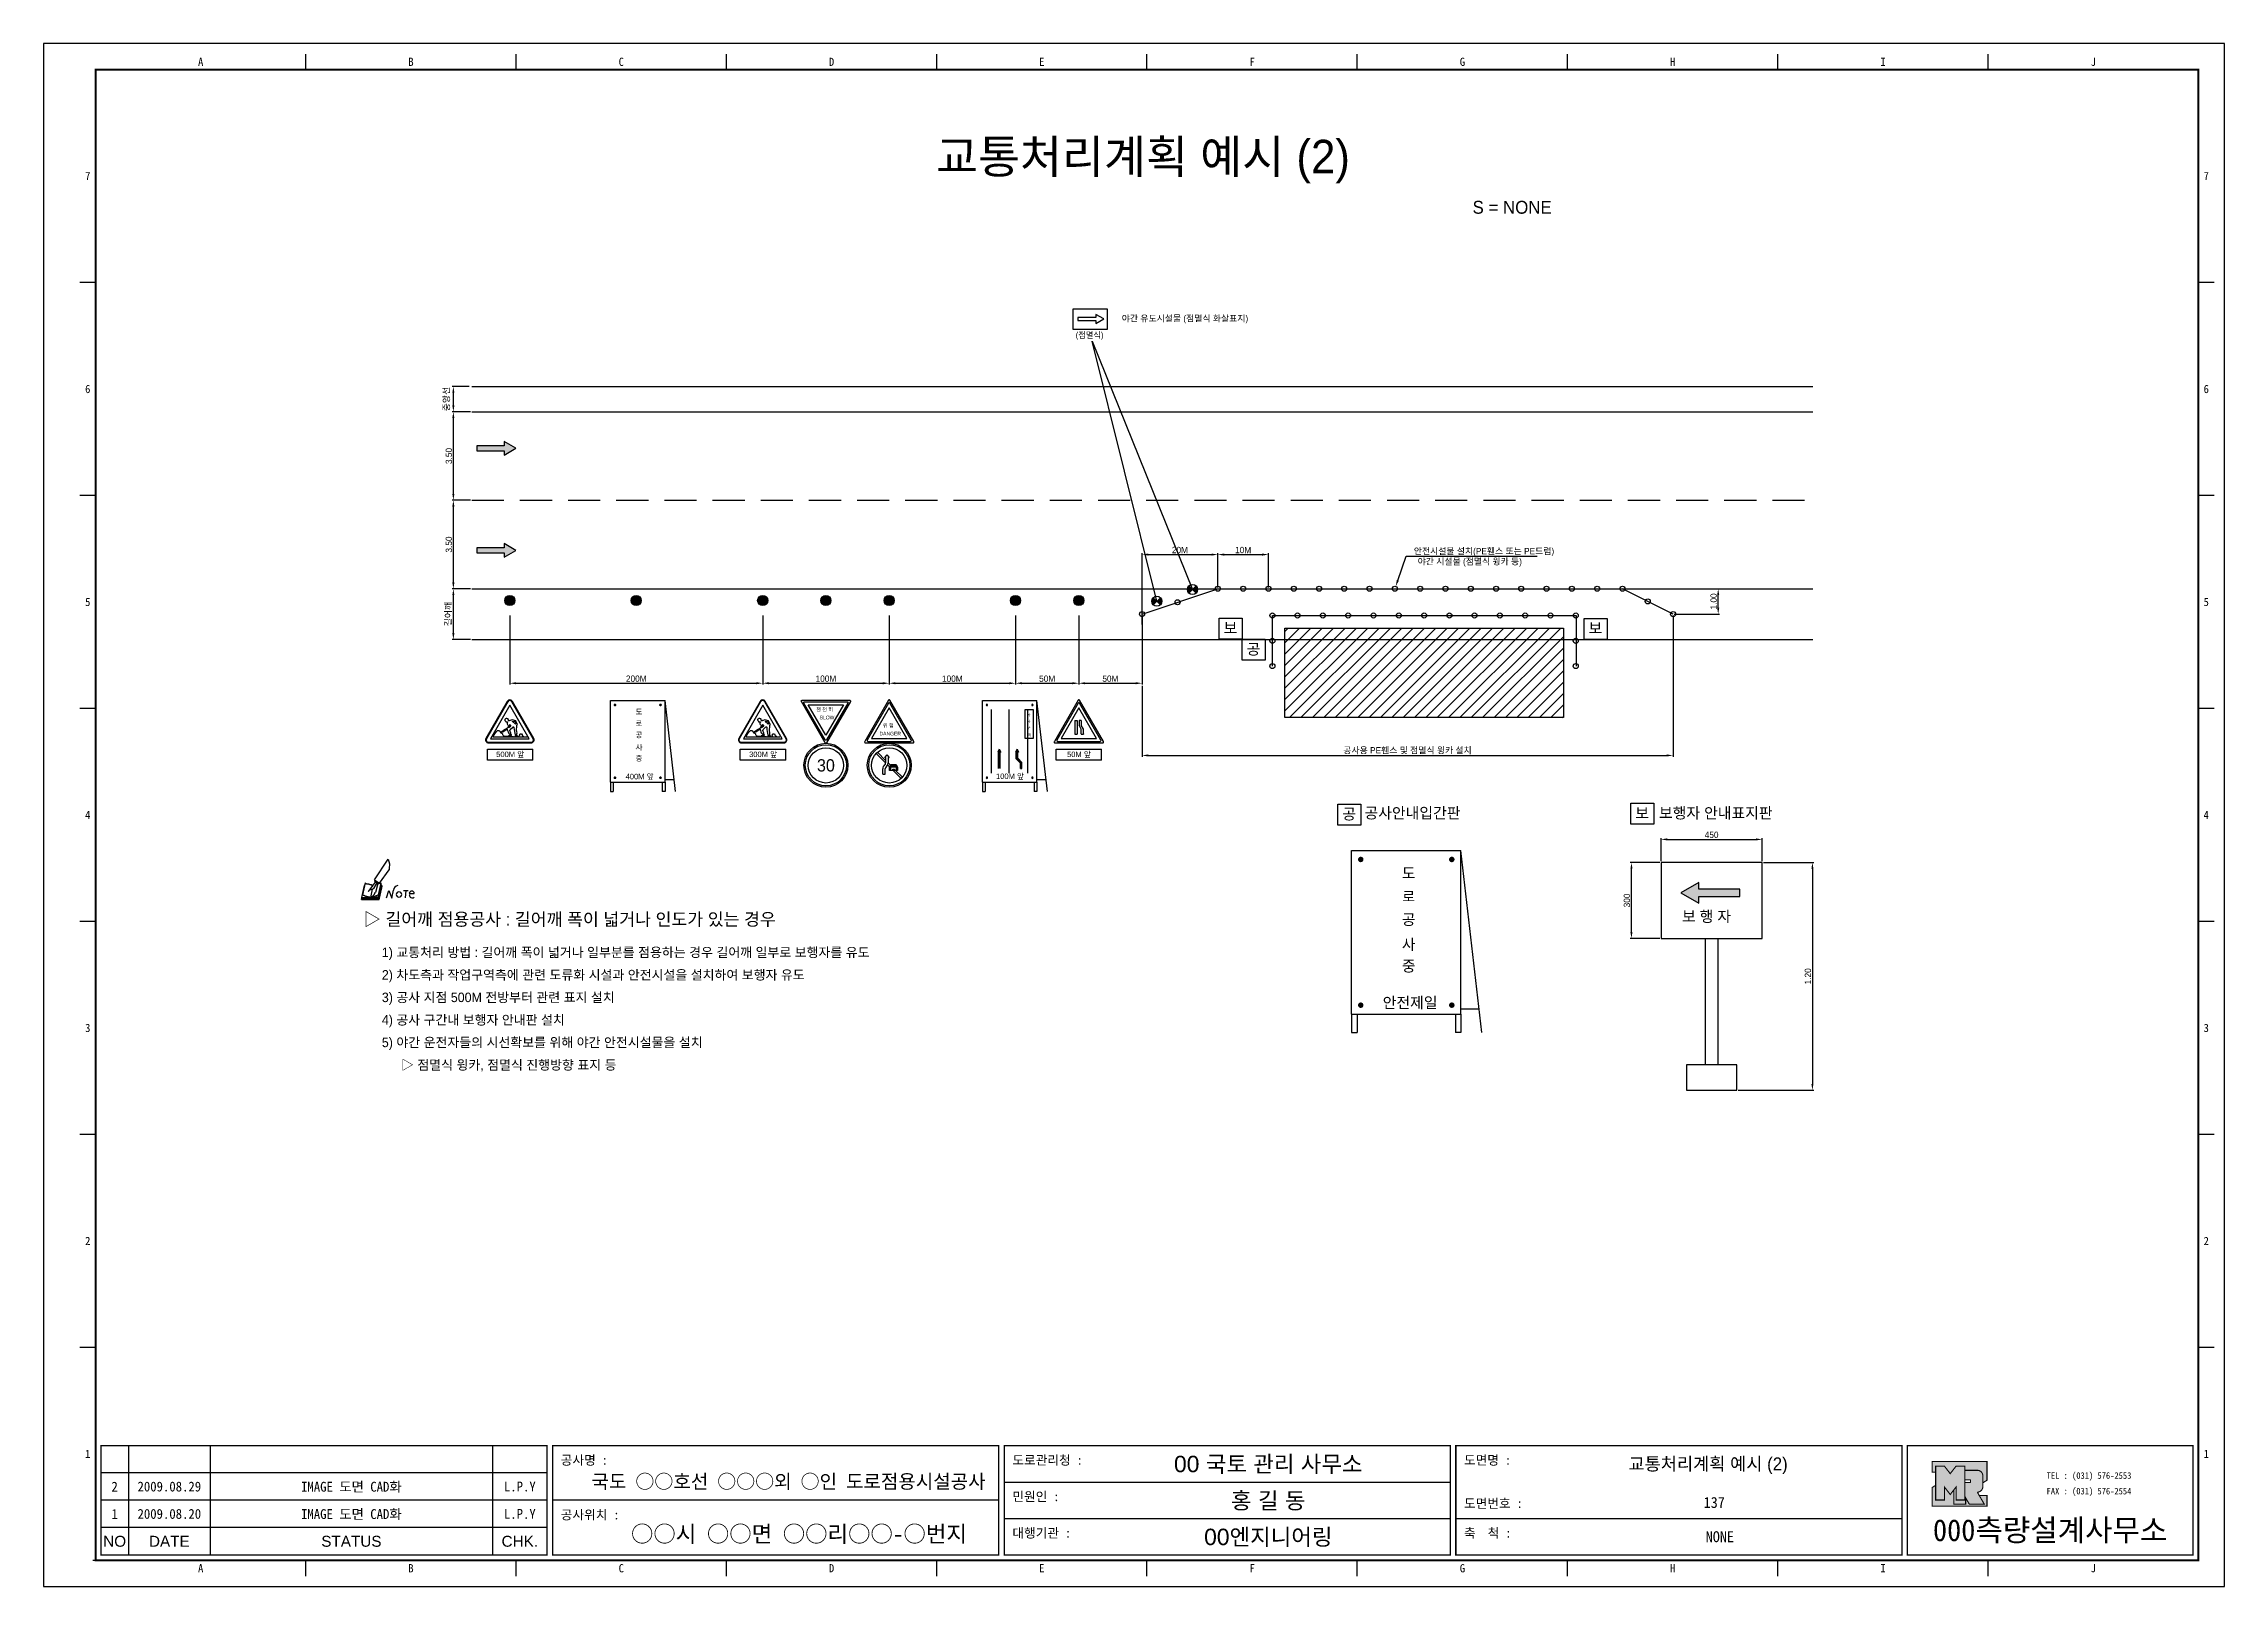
# Model space of a CAD drawing. Header units: millimetres. Extents: x 987 to 1850, y 23 to 633.
import ezdxf
from ezdxf.enums import TextEntityAlignment as Align

# ---------------------------------------------------------------- set-up
doc = ezdxf.new("R2010")
doc.units = ezdxf.units.MM
doc.header["$LTSCALE"] = 2
doc.linetypes.add('HIDDEN', pattern=[9.525, 6.35, -3.175])
for name, color, linetype in [('CC-GSTR-0004', 4, 'Continuous'), ('CZ-DIMT-0002', 7, 'Continuous'), ('CZ-LIN1-0007', 7, 'Continuous'), ('CZ-LIN2-0003', 3, 'Continuous'), ('CZ-LIN3-0005', 5, 'Continuous'), ('CZ-LINE-0001', 7, 'Continuous'), ('CZ-TEXT-BOX0', 7, 'Continuous'), ('TITLE', 7, 'Continuous')]:
    doc.layers.add(name, color=color, linetype=linetype)
doc.styles.add('견고딕', font='arial.ttf')
doc.styles.add('돋움', font='')
doc.styles.add('돋음체', font='')
doc.styles.get('돋움').set_extended_font_data('Dotum')
doc.styles.get('돋음체').set_extended_font_data('DotumChe')

msp = doc.modelspace()

# ---------------------------------------------------------------- texts
at = {"style": '돋움'}
for s, height, p in [('(점멸식)', 2.324, (1400.9, 518.14)), ('500M 앞', 2.16, (1171.79, 352.38)), ('300M 앞', 2.16, (1271.79, 352.38)), ('50M 앞', 2.16, (1396.7, 352.38)), ('400M 앞', 2.16, (1222.96, 343.61)), ('100M 앞', 2.16, (1369.42, 343.71)), ('안전제일', 4.32, (1527.65, 254.22))]:
    msp.add_text(s, height=height, dxfattribs=at).set_placement(p, align=Align.MIDDLE_CENTER)
for s, height, p in [('보', 4.32, (1453.91, 400.14)), ('보', 4.32, (1598.22, 400.08)), ('공', 4.32, (1463.02, 391.84)), ('천 천 히', 1.44, (1292.76, 369.4)), ('도', 2.16, (1221.33, 368.13)), ('로', 2, (1221.41, 363.58)), ('SLOW', 1.44, (1294.12, 366.22)), ('위 험', 1.44, (1319.16, 363.06)), ('사', 1.08, (1376.09, 364.9)), ('공', 1.08, (1376.1, 367.46)), ('구', 1.08, (1376.1, 362.36)), ('사', 2.16, (1221.33, 354.03)), ('공', 2.16, (1221.33, 358.97)), ('DANGER', 1.44, (1317.8, 359.86)), ('역', 1.08, (1376.28, 359.5)), ('중', 2.16, (1221.33, 349.77)), ('공', 4.32, (1500.85, 326.65)), ('공사안내입간판', 4.32, (1509.63, 327.06)), ('보', 4.32, (1616.7, 326.98)), ('보행자 안내표지판', 4.32, (1626.08, 327.06)), ('도', 4.32, (1524.39, 303.27)), ('로', 4, (1524.55, 294.17)), ('공', 4.32, (1524.39, 284.95)), ('보 행 자', 4.32, (1635.18, 286.16)), ('사', 4.32, (1524.39, 275.07)), ('중', 4.32, (1524.39, 266.55))]:
    msp.add_text(s, height=height, dxfattribs=at).set_placement(p)
msp.add_text('30', height=4.86, rotation=359.98766, dxfattribs=at).set_placement((1296.63, 348.03), align=Align.MIDDLE_CENTER)
at = {"layer": 'CZ-DIMT-0002', "style": '돋움'}
for s, p in [('야간 유도시설물 (점멸식 화살표지)', (1438.62, 524.73)), ('안전시설물 설치(PE휀스 또는 PE드럼)', (1556.87, 432.73)), ('야간 시설물 (점멸식 윙카 등)', (1551.26, 428.64))]:
    msp.add_text(s, height=2.5, dxfattribs=at).set_placement(p, align=Align.MIDDLE_CENTER)
for s, height, p in [('▷ 길어깨 점용공사 : 길어깨 폭이 넓거나 인도가 있는 경우', 5, (1113.79, 287.2)), ('1) 교통처리 방법 : 길어깨 폭이 넓거나 일부분를 점용하는 경우 길어깨 일부로 보행자를 유도', 3.75, (1121.03, 274.12)), ('2) 차도측과 작업구역측에 관련 도류화 시설과 안전시설을 설치하여 보행자 유도', 3.75, (1121.03, 265.22)), ('3) 공사 지점 500M 전방부터 관련 표지 설치', 3.75, (1121.03, 256.32)), ('4) 공사 구간내 보행자 안내판 설치', 3.75, (1121.03, 247.42)), ('5) 야간 운전자들의 시선확보를 위해 야간 안전시설물을 설치', 3.75, (1121.03, 238.52)), ('▷ 점멸식 윙카, 점멸식 진행방향 표지 등', 3.75, (1128.57, 229.62))]:
    msp.add_text(s, height=height, dxfattribs=at).set_placement(p, align=Align.MIDDLE_LEFT)
at = {"layer": 'CZ-LINE-0001', "char_height": 2.5, "attachment_point": 5, "rotation": 90, "style": '돋움'}
for s, insert in [('\\A1;중앙선', (1146.66, 492.83)), ('\\A1;3.50', (1147.52, 470.33)), ('\\A1;3.50', (1147.52, 435.33)), ('\\A1;1.00', (1647.7, 412.83)), ('\\A1;길어깨', (1147.41, 407.83)), ('\\A1;300', (1613.4, 294.63)), ('\\A1;1.20', (1684.97, 264.63))]:
    msp.add_mtext(s, dxfattribs=dict(at, insert=insert))
at = {"layer": 'CZ-LINE-0001', "char_height": 2.5, "attachment_point": 5, "style": '돋움'}
for s, insert in [('\\A1;20M', (1436.63, 433.14)), ('\\A1;10M', (1461.63, 433.14)), ('\\A1;200M', (1221.63, 382.28)), ('\\A1;100M', (1296.63, 382.28)), ('\\A1;100M', (1346.63, 382.28)), ('\\A1;50M', (1384.13, 382.28)), ('\\A1;50M', (1409.13, 382.28)), ('\\A1;공사용 PE휀스 및 점멸식 윙카 설치', (1526.63, 353.84)), ('\\A1;450', (1646.89, 320.55))]:
    msp.add_mtext(s, dxfattribs=dict(at, insert=insert))
at = {"layer": 'TITLE', "color": 3, "linetype": 'Continuous', "style": '돋음체'}
for s, p in [('A', (1049.38, 626.14)), ('B', (1132.54, 626.14)), ('C', (1215.7, 626.14)), ('D', (1298.86, 626.14)), ('E', (1382.02, 626.14)), ('F', (1465.18, 626.14)), ('G', (1548.34, 626.14)), ('H', (1631.51, 626.14)), ('I', (1714.67, 626.14)), ('J', (1797.83, 626.14)), ('7', (1004.72, 580.98)), ('7', (1842.49, 580.98)), ('6', (1004.72, 496.79)), ('6', (1842.49, 496.79)), ('5', (1004.72, 412.6)), ('5', (1842.49, 412.6)), ('4', (1004.72, 328.41)), ('4', (1842.49, 328.41)), ('3', (1004.72, 244.22)), ('3', (1842.49, 244.22)), ('2', (1004.72, 160.04)), ('2', (1842.49, 160.04)), ('1', (1004.72, 75.85)), ('1', (1842.49, 75.85)), ('A', (1049.38, 30.66)), ('B', (1132.54, 30.66)), ('C', (1215.7, 30.66)), ('D', (1298.86, 30.66)), ('E', (1382.02, 30.66)), ('F', (1465.18, 30.66)), ('G', (1548.34, 30.66)), ('H', (1631.51, 30.66)), ('I', (1714.67, 30.66)), ('J', (1797.83, 30.66))]:
    msp.add_text(s, height=3.24, dxfattribs=at).set_placement(p, align=Align.MIDDLE)
at = {"layer": 'TITLE', "style": '돋움'}
for height, p in [(13.2407, (1422, 588.68)), (5.0926, (1645.49, 71.92))]:
    msp.add_text('교통처리계획 예시 (2)', height=height, dxfattribs=at).set_placement(p, align=Align.MIDDLE_CENTER)
msp.add_text('S = NONE', height=5.093, dxfattribs=at).set_placement((1552.36, 568.63), align=Align.MIDDLE_LEFT)
at = {"layer": 'TITLE', "style": '돋음체'}
for s, p in [('공사명 : ', (1191.79, 71.57)), ('도로관리청 :', (1370.38, 71.57)), ('도면명 :', (1548.97, 71.57)), ('민원인 :', (1370.38, 57.16)), ('공사위치 :', (1191.79, 49.95)), ('도면번호 :', (1548.97, 54.47)), ('대행기관 :', (1370.38, 42.75)), ('축  척 :', (1548.97, 42.75))]:
    msp.add_text(s, height=3.674, dxfattribs=at).set_placement(p)
at = {"layer": 'TITLE', "color": 7, "linetype": 'Continuous'}
for s, height, style, p in [('00 국토 관리 사무소', 6.4842, '견고딕', (1471.56, 71.93)), ('국도 ○○호선 ○○○외 ○인 도로점용시설공사', 5.5, '돋음체', (1281.86, 65.02)), ('홍 길 동', 6.484, '견고딕', (1471.56, 57.52)), ('○○시 ○○면 ○○리○○-○번지', 6.4842, '돋음체', (1285.98, 44.32)), ('00엔지니어링', 6.484, '견고딕', (1471.56, 43.11))]:
    msp.add_text(s, height=height, dxfattribs=dict(at, style=style)).set_placement(p, align=Align.MIDDLE)
at = {"layer": 'TITLE', "color": 1, "linetype": 'Continuous', "style": '돋음체'}
msp.add_text('2', height=3.89, dxfattribs=at).set_placement((1015.36, 62.92), align=Align.MIDDLE)
at = {"layer": 'TITLE', "linetype": 'Continuous'}
for s, height, style, p in [('2009.08.29', 3.891, '돋음체', (1036.98, 62.92)), ('L.P.Y', 3.891, '돋음체', (1175.58, 62.92)), ('1', 3.89, '돋음체', (1015.36, 52.11)), ('2009.08.20', 3.891, '돋음체', (1036.98, 52.11)), ('L.P.Y', 3.891, '돋음체', (1175.58, 52.11)), ('137', 4.323, '돋음체', (1647.93, 56.63)), ('NO', 4.323, '견고딕', (1015.36, 41.31)), ('DATE', 4.323, '견고딕', (1036.98, 41.31)), ('STATUS', 4.323, '견고딕', (1108.98, 41.31)), ('CHK.', 4.323, '견고딕', (1175.58, 41.31)), ('NONE', 4.323, '돋음체', (1650.15, 43.11))]:
    msp.add_text(s, height=height, dxfattribs=dict(at, style=style)).set_placement(p, align=Align.MIDDLE)
at = {"layer": 'TITLE', "style": '돋음체'}
for p in [(1108.98, 62.92), (1108.98, 52.11)]:
    msp.add_text('IMAGE 도면 CAD화', height=3.8905, dxfattribs=at).set_placement(p, align=Align.MIDDLE)
at = {"layer": 'TITLE', "color": 180, "style": '돋음체'}
for s, p in [('TEL : (031) 576-2553', (1779.36, 66)), ('FAX : (031) 576-2554', (1779.36, 59.84))]:
    msp.add_text(s, height=2.5937, dxfattribs=at).set_placement(p)
msp.add_text('000측량설계사무소', height=8.646, dxfattribs=at).set_placement((1780.78, 41.37), align=Align.CENTER)

# ---------------------------------------------------------------- blocks, each defined once
blk = doc.blocks.new('note')
for p, q in [((0.85, 3.5), (3.53, 7.57)), ((1.8, 2.79), (3.74, 5.46)), ((3.53, 7.57), (3.8, 6.64)), ((3.8, 6.64), (3.69, 5.72)), ((3.69, 5.72), (3.74, 5.46)), ((-1.24, 2.36), (-1.77, 0)), ((-1.77, 0), (1.77, 0)), ((-1.77, 0), (-1.77, -0.3)), ((-1.53, 0.52), (-1.55, 0.54)), ((-1.01, 2.9), (-1.53, 0.52)), ((-1.48, 0.48), (-1.53, 0.52)), ((-1.43, 0.44), (-1.48, 0.48)), ((-1.38, 0.41), (-1.43, 0.44)), ((-1.33, 0.4), (-1.38, 0.41)), ((-1.27, 0.37), (-1.33, 0.4)), ((-1.22, 0.35), (-1.27, 0.37)), ((-1.13, 2.36), (-1.24, 2.36)), ((-1.17, 0.33), (-1.22, 0.35)), ((-1.12, 0.32), (-1.17, 0.33)), ((-1.02, 0.25), (-1.12, 0.32)), ((-0.97, 0.22), (-1.02, 0.25)), ((-1, 2.9), (-1.01, 2.9)), ((-0.98, 2.85), (-1, 2.9)), ((-0.95, 2.8), (-0.98, 2.85)), ((-0.93, 0.21), (-0.97, 0.22)), ((-0.9, 2.75), (-0.95, 2.8)), ((-0.88, 0.19), (-0.93, 0.21)), ((-0.85, 2.72), (-0.9, 2.75)), ((-0.8, 0.18), (-0.88, 0.19)), ((-0.79, 2.69), (-0.85, 2.72)), ((-0.75, 0.17), (-0.8, 0.18)), ((-0.74, 2.68), (-0.79, 2.69)), ((-0.7, 0.16), (-0.75, 0.17)), ((-0.69, 2.65), (-0.74, 2.68)), ((-0.64, 0.15), (-0.7, 0.16)), ((-0.64, 2.65), (-0.69, 2.65)), ((-0.59, 2.63), (-0.64, 2.65)), ((-0.58, 0.14), (-0.64, 0.15)), ((-0.54, 2.62), (-0.59, 2.63)), ((-0.53, 0.13), (-0.58, 0.14)), ((-0.48, 2.61), (-0.54, 2.62)), ((-0.48, 0.12), (-0.53, 0.13)), ((-0.43, 2.61), (-0.48, 2.61)), ((-0.43, 0.11), (-0.48, 0.12)), ((0.75, 2.77), (-0.46, 1.16)), ((0.37, 2.24), (-0.46, 1.16)), ((-0.46, 1.16), (-0.08, 1.47)), ((-0.38, 2.59), (-0.43, 2.61)), ((-0.38, 0.08), (-0.43, 0.11)), ((-0.33, 2.59), (-0.38, 2.59)), ((-0.29, 0.06), (-0.38, 0.08)), ((-0.27, 2.58), (-0.33, 2.59)), ((-0.23, 0.05), (-0.29, 0.06)), ((-0.22, 2.57), (-0.27, 2.58)), ((-0.16, 0.04), (-0.23, 0.05)), ((-0.17, 2.56), (-0.22, 2.57)), ((-0.12, 2.55), (-0.17, 2.56)), ((-0.11, 0.03), (-0.16, 0.04)), ((-0.07, 2.53), (-0.12, 2.55)), ((-0.04, 0.02), (-0.11, 0.03)), ((-0.08, 1.47), (0.72, 1.75)), ((-0.01, 2.51), (-0.07, 2.53)), ((-0.05, -0.3), (-0.05, 0)), ((0, 0), (-0.04, 0.02)), ((0.04, 2.5), (-0.01, 2.51)), ((0.37, 1.63), (0, 0)), ((0, 0), (1.6, 0.53)), ((0, 0), (1.65, 0.18)), ((0, 0.01), (0.06, 0.04)), ((0, -0.3), (0, 0)), ((0.09, 2.48), (0.04, 2.5)), ((0.05, -0.3), (0.05, 0)), ((0.06, 0.04), (0.11, 0.07)), ((0.14, 2.48), (0.09, 2.48)), ((0.11, 0.07), (0.16, 0.09)), ((0.2, 2.47), (0.14, 2.48)), ((0.16, 0.09), (0.21, 0.12)), ((0.26, 2.43), (0.18, 2.46)), ((0.21, 0.12), (0.27, 0.14)), ((0.34, 2.4), (0.26, 2.43)), ((0.27, 0.14), (0.36, 0.19)), ((0.45, 2.37), (0.34, 2.4)), ((0.36, 0.19), (0.41, 0.22)), ((0.41, 0.22), (0.46, 0.27)), ((0.46, 0.27), (0.51, 0.3)), ((0.51, 0.3), (0.56, 0.34)), ((0.56, 0.34), (0.6, 0.4)), ((0.6, 0.4), (0.64, 0.45)), ((0.64, 0.45), (0.67, 0.51)), ((0.67, 0.51), (0.74, 0.58)), ((0.72, 1.75), (1.16, 2.53)), ((0.74, 0.58), (0.79, 0.63)), ((1, 3.1), (0.75, 2.77)), ((0.79, 0.63), (0.83, 0.68)), ((0.83, 0.68), (0.86, 0.73)), ((0.85, 3.5), (1.8, 2.79)), ((1, 3.4), (0.85, 3.21)), ((0.85, 3.21), (1.52, 2.71)), ((0.86, 0.73), (0.89, 0.79)), ((0.89, 0.84), (0.92, 0.89)), ((0.89, 0.79), (0.89, 0.84)), ((0.92, 0.89), (0.96, 0.95)), ((0.96, 0.95), (1.01, 0.97)), ((1.47, 2.74), (1.01, 0.97)), ((1.16, 2.53), (1.37, 2.82)), ((2.13, 2.84), (1.44, 2.63)), ((1.52, 2.71), (1.66, 2.9)), ((1.6, 0.53), (2.13, 2.84)), ((1.65, 0.18), (2.19, 2.48)), ((1.77, 0), (2.3, 2.36)), ((1.77, -0.3), (2.3, 2.07)), ((1.77, -0.38), (2.3, 1.99)), ((1.77, -0.44), (2.3, 1.93)), ((1.77, 0), (1.77, -0.3)), ((2.19, 2.48), (2.04, 2.47)), ((2.3, 2.36), (2.16, 2.36)), ((2.3, 2.36), (2.3, 2.07)), ((3.21, -0.08), (3.68, 1.4)), ((3.68, 1.4), (4.26, -0.14)), ((4.26, -0.14), (4.56, 1.44)), ((6.55, 1.34), (7.46, 1.34)), ((7.01, 1.34), (6.87, -0.11)), ((7.71, 0.77), (7.71, 0.55)), ((7.71, 0.77), (8.67, 0.77)), ((-1.77, -0.3), (1.77, -0.3)), ((-1.77, -0.43), (-1.77, -0.3)), ((-1.77, -0.37), (1.77, -0.37)), ((-1.77, -0.43), (1.77, -0.43))]:
    blk.add_line(p, q)
for centre, major_axis, start_param, end_param in [((0.4, 2.31), (0.0702, 0.0702), 3.283946, 6.425539), ((5.68, 1.23), (-0.806, 0.806), -0.591174, 0.597824), ((5.66, 0.58), (-0.378, 0.378), 3.926991, 10.210176), ((8.3, 0.49), (0.422, 0.422), 2.265602, 4.634911), ((8.19, 0.77), (-0.342, 0.342), 3.926991, 7.068583)]:
    blk.add_ellipse(centre, major_axis=major_axis, ratio=1, start_param=start_param, end_param=end_param)

# ---------------------------------------------------------------- hatches: boundary and pattern name
h = msp.add_hatch(color=256)
edge = h.paths.add_edge_path()
edge.add_arc((1171.63, 413.19), 2, 0, 360)
h = msp.add_hatch(color=256)
edge = h.paths.add_edge_path()
edge.add_arc((1221.63, 413.19), 2, 0, 360)
h = msp.add_hatch(color=256)
edge = h.paths.add_edge_path()
edge.add_arc((1271.63, 413.19), 2, 0, 360)
h = msp.add_hatch(color=256)
edge = h.paths.add_edge_path()
edge.add_arc((1296.63, 413.19), 2, 0, 360)
h = msp.add_hatch(color=256)
edge = h.paths.add_edge_path()
edge.add_arc((1321.63, 413.19), 2, 0, 360)
h = msp.add_hatch(color=256)
edge = h.paths.add_edge_path()
edge.add_arc((1371.63, 413.19), 2, 0, 360)
h = msp.add_hatch(color=256)
edge = h.paths.add_edge_path()
edge.add_arc((1396.63, 413.19), 2, 0, 360)
h = msp.add_hatch(color=256)
h.paths.add_polyline_path([(1373.23, 350.07), (1372.5, 350.81), (1372.5, 353.19), (1372.81, 353.19), (1372.2, 354.4), (1371.6, 353.19), (1371.9, 353.19), (1371.9, 350.56), (1373.23, 349.21)])
h.paths.add_polyline_path([(1373.23, 350.07), (1373.23, 349.21), (1373.53, 348.9), (1373.53, 346.85), (1374.14, 346.85), (1374.14, 349.15)])
at = {"layer": 'CZ-LIN1-0007'}
for points in [[(1169.35, 472.41), (1169.35, 470.66), (1174.03, 473.36), (1169.35, 476.07), (1169.35, 474.32), (1158.55, 474.32), (1158.55, 472.41)], [(1169.35, 432.05), (1169.35, 430.31), (1174.03, 433.01), (1169.35, 435.71), (1169.35, 433.96), (1158.55, 433.96), (1158.55, 432.05)], [(1641.78, 299.07), (1641.78, 301.68), (1634.77, 297.63), (1641.78, 293.58), (1641.78, 296.19), (1657.98, 296.19), (1657.98, 299.07)]]:
    msp.add_hatch(color=256, dxfattribs=at).paths.add_polyline_path(points)
at = {"layer": 'CZ-LIN2-0003'}
h = msp.add_hatch(dxfattribs=at)
h.set_pattern_fill('ANSI31', color=256, style=0)
h.set_pattern_definition([(45, (984.5077, 19.562), (-2.245064, 2.245064), [])])
h.paths.add_polyline_path([(1478.17, 402.26), (1588.29, 402.26), (1588.29, 366.89), (1478.17, 366.89)])
at = {"layer": 'CZ-LIN3-0005'}
h = msp.add_hatch(color=256, dxfattribs=at)
h.paths.add_polyline_path([(1427.5, 412.9), (1426.08, 414.31, 0.198912), (1425.5, 412.9, 0.198912), (1426.08, 411.49)])
h.paths.add_polyline_path([(1428.91, 411.49, 0.198912), (1429.5, 412.9, 0.198912), (1428.91, 414.31), (1427.5, 412.9)])
h = msp.add_hatch(color=256, dxfattribs=at)
h.paths.add_polyline_path([(1441.58, 417.56), (1440.17, 418.98, 0.198912), (1439.58, 417.56, 0.198912), (1440.17, 416.15)])
h.paths.add_polyline_path([(1443, 416.15, 0.198912), (1443.58, 417.56, 0.198912), (1443, 418.98), (1441.58, 417.56)])
at = {"layer": 'TITLE', "ltscale": 150}
h = msp.add_hatch(color=8, dxfattribs=at)
edge = h.paths.add_edge_path()
edge.add_line((1755.79, 72.85), (1734.06, 72.85))
edge.add_line((1734.06, 72.85), (1734.06, 68.61))
edge.add_line((1734.06, 68.61), (1735.5, 68.61))
edge.add_line((1735.5, 68.61), (1735.5, 71))
edge.add_line((1735.5, 71), (1738.95, 71))
edge.add_line((1738.95, 71), (1741.25, 68.04))
edge.add_line((1741.25, 68.04), (1743.55, 71))
edge.add_line((1743.55, 71), (1746.99, 71))
edge.add_line((1746.99, 71), (1746.99, 69.37))
edge.add_line((1746.99, 69.37), (1751.96, 69.37))
edge.add_arc((1751.96, 67.2), 2.18, 0, 90, ccw=False)
edge.add_line((1754.14, 67.2), (1754.14, 64.41))
edge.add_line((1754.14, 64.41), (1755.79, 65.45))
edge.add_line((1755.79, 65.45), (1755.79, 72.85))
h.paths.add_polyline_path([(1742.64, 61.59), (1741.25, 59.8), (1738.95, 62.76), (1738.95, 57.64), (1735.5, 57.64), (1735.5, 63.44), (1734.06, 62.54), (1734.06, 55.15), (1755.79, 55.15), (1755.79, 59.38), (1752.74, 59.38), (1754.69, 56.02), (1748.77, 56.02), (1747.35, 58.48), (1747.35, 56.02), (1742.64, 56.02)])
msp.add_hatch(color=5, dxfattribs=at).paths.add_polyline_path([(1746.99, 71), (1743.55, 71), (1741.25, 68.04), (1738.95, 71), (1735.5, 71), (1735.5, 57.64), (1738.95, 57.64), (1738.95, 62.76), (1741.25, 59.8), (1743.55, 62.76), (1743.55, 57.64), (1746.99, 57.64)])
h = msp.add_hatch(color=161, dxfattribs=at)
edge = h.paths.add_edge_path()
edge.add_arc((1751.96, 67.2), 2.18, 360, 450)
edge.add_line((1751.96, 69.37), (1746.99, 69.37))
edge.add_line((1746.99, 69.37), (1746.99, 65.6))
edge.add_line((1746.99, 65.6), (1749.02, 65.6))
edge.add_arc((1749.02, 65.37), 0.23, 0, 90, ccw=False)
edge.add_line((1749.25, 65.37), (1749.25, 64.74))
edge.add_arc((1749.02, 64.74), 0.23, 270, 360, ccw=False)
edge.add_line((1749.02, 64.51), (1746.99, 64.51))
edge.add_line((1746.99, 64.51), (1746.99, 57.64))
edge.add_line((1746.99, 57.64), (1743.55, 57.64))
edge.add_line((1743.55, 57.64), (1743.55, 62.76))
edge.add_line((1743.55, 62.76), (1742.64, 61.59))
edge.add_line((1742.64, 61.59), (1742.64, 56.02))
edge.add_line((1742.64, 56.02), (1747.35, 56.02))
edge.add_line((1747.35, 56.02), (1747.35, 58.48))
edge.add_line((1747.35, 58.48), (1748.77, 56.02))
edge.add_line((1748.77, 56.02), (1754.69, 56.02))
edge.add_line((1754.69, 56.02), (1751.96, 60.73))
edge.add_arc((1751.96, 62.91), 2.18, 270, 360)
edge.add_line((1754.14, 62.91), (1754.14, 67.2))

# ---------------------------------------------------------------- linework, layer by layer
at = {"color": 1}
for p, q in [((1156.58, 497.83), (1686.92, 497.83)), ((1156.58, 487.83), (1686.92, 487.83)), ((1156.58, 417.83), (1686.92, 417.83)), ((1156.58, 397.83), (1686.92, 397.83))]:
    msp.add_line(p, q, dxfattribs=at)
at = {"color": 1, "linetype": 'HIDDEN'}
msp.add_line((1156.58, 452.83), (1686.92, 452.83), dxfattribs=at)
for p, q in [((1211.41, 373.72), (1233.01, 373.72)), ((1211.41, 341.32), (1211.41, 373.72)), ((1237.14, 337.72), (1233.01, 373.72)), ((1233.01, 341.32), (1233.01, 373.72)), ((1358.49, 373.72), (1380.09, 373.72)), ((1358.49, 341.32), (1358.49, 373.72)), ((1380.09, 341.32), (1380.09, 373.72)), ((1384.23, 337.72), (1380.09, 373.72)), ((1362.09, 344.92), (1362.09, 370.12)), ((1369.14, 344.92), (1369.14, 370.12)), ((1376.49, 344.92), (1376.49, 370.12)), ((1395.1, 365.71), (1395.1, 360.33)), ((1395.1, 365.71), (1396, 365.71)), ((1396, 365.71), (1396, 360.33)), ((1396.72, 365.71), (1396.72, 363.91)), ((1397.61, 365.71), (1396.72, 365.71)), ((1397.61, 362.3), (1396.72, 363.91)), ((1397.61, 365.71), (1397.61, 363.91)), ((1398.51, 362.3), (1397.61, 363.91)), ((1397.61, 360.51), (1397.61, 362.3)), ((1398.51, 360.51), (1398.51, 362.3)), ((1162.77, 354.44), (1180.75, 354.44)), ((1162.77, 350.09), (1162.77, 354.44)), ((1164.97, 359.28), (1178.46, 359.28)), ((1180.75, 350.09), (1180.75, 354.44)), ((1262.77, 350.09), (1262.77, 354.44)), ((1262.77, 354.44), (1280.75, 354.44)), ((1264.97, 359.28), (1278.46, 359.28)), ((1280.75, 350.09), (1280.75, 354.44)), ((1321.67, 356.77), (1321.67, 356.95)), ((1365.2, 354.4), (1364.6, 353.19)), ((1365.2, 354.4), (1365.81, 353.19)), ((1372.2, 354.4), (1371.6, 353.19)), ((1372.2, 354.4), (1372.81, 353.19)), ((1387.68, 350.09), (1387.68, 354.44)), ((1387.68, 354.44), (1405.66, 354.44)), ((1395.1, 360.33), (1396, 360.33)), ((1397.61, 360.51), (1397.61, 360.33)), ((1397.61, 360.33), (1398.51, 360.33)), ((1398.51, 360.51), (1398.51, 360.33)), ((1405.66, 350.09), (1405.66, 354.44)), ((1180.75, 350.09), (1162.77, 350.09)), ((1280.75, 350.09), (1262.77, 350.09)), ((1320.25, 348.99), (1316.51, 352.73)), ((1316.99, 353.21), (1320.25, 349.95)), ((1319.09, 344.51), (1319.09, 346.67)), ((1320.73, 352.14), (1319.77, 351.18)), ((1320.25, 351.18), (1319.77, 351.18)), ((1320.05, 344.51), (1320.05, 346.67)), ((1320.25, 351.18), (1320.25, 348.97)), ((1320.73, 352.14), (1321.69, 351.18)), ((1321.82, 347.42), (1321.04, 348.2)), ((1321.21, 351.18), (1321.21, 348.97)), ((1321.21, 351.18), (1321.69, 351.18)), ((1321.21, 348.99), (1322.15, 348.05)), ((1321.73, 347.27), (1322.31, 348.35)), ((1324.97, 347.27), (1321.73, 347.27)), ((1321.73, 346.04), (1321.73, 347.27)), ((1324.97, 346.04), (1321.73, 346.04)), ((1322.07, 347.48), (1322.41, 348.13)), ((1324.64, 347.48), (1322.07, 347.48)), ((1322.31, 348.35), (1324.4, 348.35)), ((1322.41, 348.13), (1324.3, 348.13)), ((1323.03, 346.47), (1323.75, 346.47)), ((1323.03, 346.26), (1323.03, 346.47)), ((1323.75, 346.26), (1323.03, 346.26)), ((1326.37, 342.87), (1323.2, 346.04)), ((1323.75, 346.47), (1323.75, 346.26)), ((1324.16, 346.04), (1326.85, 343.35)), ((1324.3, 348.13), (1324.64, 347.48)), ((1324.4, 348.35), (1324.97, 347.27)), ((1324.97, 347.27), (1324.97, 346.04)), ((1364.9, 353.19), (1364.6, 353.19)), ((1364.9, 346.85), (1364.9, 353.19)), ((1365.51, 346.85), (1365.51, 353.19)), ((1365.81, 353.19), (1365.51, 353.19)), ((1371.9, 353.19), (1371.6, 353.19)), ((1371.9, 350.56), (1371.9, 353.19)), ((1371.9, 350.56), (1373.53, 348.9)), ((1372.81, 353.19), (1372.5, 353.19)), ((1372.5, 350.81), (1372.5, 353.19)), ((1372.5, 350.81), (1374.14, 349.15)), ((1373.53, 346.85), (1373.53, 348.9)), ((1373.53, 346.85), (1374.14, 346.85)), ((1374.14, 346.85), (1374.14, 349.15)), ((1405.66, 350.09), (1387.68, 350.09)), ((1211.41, 341.32), (1233.01, 341.32)), ((1211.41, 341.32), (1211.41, 337.72)), ((1211.41, 337.72), (1212.49, 337.72)), ((1212.49, 341.32), (1212.49, 337.72)), ((1231.93, 341.32), (1231.93, 337.72)), ((1233.01, 337.72), (1231.93, 337.72)), ((1233.01, 342.4), (1236.61, 342.4)), ((1233.01, 341.32), (1233.01, 337.72)), ((1319.09, 344.51), (1320.05, 344.51)), ((1358.49, 341.32), (1380.09, 341.32)), ((1358.49, 341.32), (1358.49, 337.72)), ((1358.49, 337.72), (1359.57, 337.72)), ((1359.57, 341.32), (1359.57, 337.72)), ((1379.01, 341.32), (1379.01, 337.72)), ((1380.09, 337.72), (1379.01, 337.72)), ((1380.09, 342.4), (1383.69, 342.4)), ((1380.09, 341.32), (1380.09, 337.72)), ((1504.54, 249.63), (1504.54, 314.43)), ((1504.54, 314.43), (1547.74, 314.43)), ((1547.74, 249.63), (1547.74, 314.43)), ((1556.02, 242.43), (1547.74, 314.43)), ((1644.39, 279.63), (1644.39, 229.63)), ((1649.39, 279.63), (1649.39, 229.63)), ((1547.74, 251.79), (1554.94, 251.79)), ((1504.54, 249.63), (1504.54, 242.43)), ((1504.54, 249.63), (1547.74, 249.63)), ((1504.54, 242.43), (1506.7, 242.43)), ((1506.7, 249.63), (1506.7, 242.43)), ((1545.58, 249.63), (1545.58, 242.43)), ((1547.74, 242.43), (1545.58, 242.43)), ((1547.74, 249.63), (1547.74, 242.43))]:
    msp.add_line(p, q)
for points in [[(1394.36, 528.54), (1407.86, 528.54), (1407.86, 520.3), (1394.36, 520.3)], [(1452.11, 406.19), (1461.23, 406.19), (1461.23, 397.89), (1452.11, 397.89)], [(1596.42, 406.13), (1605.54, 406.13), (1605.54, 397.83), (1596.42, 397.83)], [(1461.23, 397.89), (1470.34, 397.89), (1470.34, 389.59), (1461.23, 389.59)], [(1179.27, 358.57), (1171.63, 371.81), (1163.99, 358.57)], [(1279.27, 358.57), (1271.63, 371.81), (1263.99, 358.57)], [(1296.63, 359.92), (1289.65, 372.01), (1303.61, 372.01)], [(1171.23, 360.59), (1171.54, 360.44), (1171.67, 360.22), (1171.69, 360.03), (1171.69, 359.89), (1171.36, 359.84), (1171.09, 359.71), (1171.09, 359.67), (1171.36, 359.65), (1171.42, 359.62), (1171.69, 359.69), (1172.24, 359.86), (1172.34, 360.08), (1172.2, 360.18), (1172.12, 360.22), (1172.05, 360.7), (1171.69, 361.87), (1171.77, 362.16), (1172.78, 363.08), (1172.97, 363.2), (1173.11, 363.26), (1173.23, 363.19), (1173.24, 362.98), (1173.31, 362.21), (1173.46, 361.36), (1173.72, 360.13), (1173.84, 359.94), (1173.98, 359.86), (1173.96, 359.72), (1173.77, 359.62), (1173.62, 359.5), (1173.57, 359.42), (1173.77, 359.4), (1174.59, 359.42), (1174.69, 359.45), (1174.73, 359.57), (1174.45, 359.94), (1174.42, 360.15), (1174.44, 360.44), (1174.49, 360.95), (1174.28, 361.84), (1174.42, 363.63), (1174.44, 363.9), (1174.59, 364.07), (1174.62, 364.28), (1174.49, 364.47), (1174.4, 364.52), (1173.98, 365.66), (1172.49, 366.07), (1171.81, 365.8), (1171.59, 365.7), (1171.38, 365.66), (1171.23, 365.64), (1171.11, 365.76), (1171.06, 365.95), (1170.99, 366.26), (1170.92, 366.4), (1170.72, 366.48), (1170.49, 366.55), (1170.15, 366.57), (1169.91, 366.48), (1169.73, 366.28), (1169.64, 366.19), (1169.64, 366.05), (1169.68, 365.78), (1169.79, 365.64), (1169.95, 365.51), (1170, 365.35), (1170.03, 365.3), (1170.17, 365.25), (1170.37, 365.22), (1170.58, 365.18), (1170.7, 365.24), (1170.77, 365.22), (1170.7, 365.12), (1170.55, 364.89), (1170.53, 364.67), (1170.56, 364.4), (1170.67, 364.21), (1170.85, 364.06), (1170.96, 363.82), (1170.96, 363.6), (1170.8, 362.88), (1170.7, 362.69), (1169.15, 361.8), (1169.01, 361.7), (1168.05, 361.05), (1168.99, 361.33), (1169.15, 361.43), (1169.27, 361.53), (1169.27, 361.6), (1170.49, 362.3), (1170.63, 362.37), (1170.63, 362.25), (1170.75, 361.75), (1170.94, 361.26), (1171.07, 360.83)], [(1171.18, 363), (1172.03, 363.66), (1172.03, 363.84), (1171.96, 363.97), (1171.69, 364.06), (1171.5, 363.99), (1171.48, 363.8), (1171.48, 363.7)], [(1172.64, 365.34), (1172.73, 365.46), (1173.57, 365.41), (1173.94, 364.77), (1174.01, 364.57), (1173.96, 364.42), (1173.82, 364.36)], [(1271.23, 360.59), (1271.54, 360.44), (1271.67, 360.22), (1271.69, 360.03), (1271.69, 359.89), (1271.36, 359.84), (1271.09, 359.71), (1271.09, 359.67), (1271.36, 359.65), (1271.42, 359.62), (1271.69, 359.69), (1272.24, 359.86), (1272.34, 360.08), (1272.2, 360.18), (1272.12, 360.22), (1272.05, 360.7), (1271.69, 361.87), (1271.77, 362.16), (1272.78, 363.08), (1272.97, 363.2), (1273.11, 363.26), (1273.23, 363.19), (1273.24, 362.98), (1273.31, 362.21), (1273.46, 361.36), (1273.72, 360.13), (1273.84, 359.94), (1273.98, 359.86), (1273.96, 359.72), (1273.77, 359.62), (1273.62, 359.5), (1273.57, 359.42), (1273.77, 359.4), (1274.59, 359.42), (1274.69, 359.45), (1274.73, 359.57), (1274.45, 359.94), (1274.42, 360.15), (1274.44, 360.44), (1274.49, 360.95), (1274.28, 361.84), (1274.42, 363.63), (1274.44, 363.9), (1274.59, 364.07), (1274.62, 364.28), (1274.49, 364.47), (1274.4, 364.52), (1273.98, 365.66), (1272.49, 366.07), (1271.81, 365.8), (1271.59, 365.7), (1271.38, 365.66), (1271.23, 365.64), (1271.11, 365.76), (1271.06, 365.95), (1270.99, 366.26), (1270.92, 366.4), (1270.72, 366.48), (1270.49, 366.55), (1270.15, 366.57), (1269.91, 366.48), (1269.73, 366.28), (1269.64, 366.19), (1269.64, 366.05), (1269.68, 365.78), (1269.79, 365.64), (1269.95, 365.51), (1270, 365.35), (1270.03, 365.3), (1270.17, 365.25), (1270.37, 365.22), (1270.58, 365.18), (1270.7, 365.24), (1270.77, 365.22), (1270.7, 365.12), (1270.55, 364.89), (1270.53, 364.67), (1270.56, 364.4), (1270.67, 364.21), (1270.85, 364.06), (1270.96, 363.82), (1270.96, 363.6), (1270.8, 362.88), (1270.7, 362.69), (1269.15, 361.8), (1269.01, 361.7), (1268.05, 361.05), (1268.99, 361.33), (1269.15, 361.43), (1269.27, 361.53), (1269.27, 361.6), (1270.49, 362.3), (1270.63, 362.37), (1270.63, 362.25), (1270.75, 361.75), (1270.94, 361.26), (1271.07, 360.83)], [(1271.18, 363), (1272.03, 363.66), (1272.03, 363.84), (1271.96, 363.97), (1271.69, 364.06), (1271.5, 363.99), (1271.48, 363.8), (1271.48, 363.7)], [(1272.64, 365.34), (1272.73, 365.46), (1273.57, 365.41), (1273.94, 364.77), (1274.01, 364.57), (1273.96, 364.42), (1273.82, 364.36)], [(1321.67, 370.77), (1314.69, 358.68), (1328.66, 358.68)], [(1378.55, 370.12), (1378.55, 358.6), (1375.48, 358.6), (1375.48, 370.12)], [(1396.67, 370.77), (1389.68, 358.68), (1403.65, 358.68)], [(1499.05, 332.7), (1508.17, 332.7), (1508.17, 324.4), (1499.05, 324.4)], [(1614.9, 333.03), (1624.01, 333.03), (1624.01, 324.73), (1614.9, 324.73)], [(1626.89, 279.63), (1666.89, 279.63), (1666.89, 309.63), (1626.89, 309.63)], [(1636.89, 229.63), (1636.89, 219.63), (1656.89, 219.63), (1656.89, 229.63)]]:
    msp.add_lwpolyline(points, close=True)
for points in [[(1427.5, 412.9), (1401.93, 515.69), (1441.58, 417.56)], [(1164.97, 359.28), (1166.21, 361.34), (1166.48, 361.45), (1166.53, 361.57), (1166.71, 361.8), (1166.96, 361.84), (1167.29, 361.82), (1167.54, 361.72), (1167.64, 361.55), (1167.68, 361.4), (1167.85, 361.33), (1167.9, 361.12), (1167.88, 361), (1168.09, 360.83), (1168.4, 360.73), (1168.63, 360.64), (1168.72, 360.47), (1168.79, 360.27), (1168.89, 360.08), (1169.06, 359.86), (1169.28, 359.74), (1169.64, 359.57), (1170.07, 359.55), (1170.75, 359.59), (1171.76, 359.6), (1172.68, 359.48), (1173, 359.4), (1173.24, 359.3), (1174.95, 359.36), (1175.17, 359.57), (1175.46, 359.82), (1175.55, 359.98), (1175.56, 360.34), (1175.82, 360.52), (1176.3, 360.44), (1176.48, 360.12), (1176.55, 359.88), (1176.78, 359.74), (1176.96, 359.6), (1177.03, 359.47)], [(1264.97, 359.28), (1266.21, 361.34), (1266.48, 361.45), (1266.53, 361.57), (1266.71, 361.8), (1266.96, 361.84), (1267.29, 361.82), (1267.54, 361.72), (1267.64, 361.55), (1267.68, 361.4), (1267.85, 361.33), (1267.9, 361.12), (1267.88, 361), (1268.09, 360.83), (1268.4, 360.73), (1268.63, 360.64), (1268.72, 360.47), (1268.79, 360.27), (1268.89, 360.08), (1269.06, 359.86), (1269.28, 359.74), (1269.64, 359.57), (1270.07, 359.55), (1270.75, 359.59), (1271.76, 359.6), (1272.68, 359.48), (1273, 359.4), (1273.24, 359.3), (1274.95, 359.36), (1275.17, 359.57), (1275.46, 359.82), (1275.55, 359.98), (1275.56, 360.34), (1275.82, 360.52), (1276.3, 360.44), (1276.48, 360.12), (1276.55, 359.88), (1276.78, 359.74), (1276.96, 359.6), (1277.03, 359.47)]]:
    msp.add_lwpolyline(points)
for points in [[(1163.18, 356.95), (1180.08, 356.95, 0.57735), (1181.08, 358.69), (1172.64, 373.32, 0.57735), (1170.62, 373.32), (1162.18, 358.69, 0.57735)], [(1163.18, 357.18), (1180.08, 357.18, 0.57735), (1180.88, 358.57), (1172.43, 373.2, 0.57735), (1170.82, 373.2), (1162.38, 358.57, 0.57735)], [(1263.18, 356.95), (1280.08, 356.95, 0.57735), (1281.08, 358.69), (1272.64, 373.32, 0.57735), (1270.62, 373.32), (1262.18, 358.69, 0.57735)], [(1263.18, 357.18), (1280.08, 357.18, 0.57735), (1280.88, 358.57), (1272.43, 373.2, 0.57735), (1270.82, 373.2), (1262.38, 358.57, 0.57735)], [(1296.36, 356.92), (1286.93, 373.26, -0.612147), (1287.18, 373.74), (1306.08, 373.74, -0.612147), (1306.32, 373.26), (1296.89, 356.92, -0.57735)], [(1305.33, 372.68), (1296.89, 358.08, -0.57735), (1296.36, 358.08), (1287.93, 372.68, -0.604333), (1288.18, 373.17), (1305.08, 373.17, -0.604333)], [(1321.41, 373.77), (1311.98, 357.44, 0.612147), (1312.23, 356.95), (1331.12, 356.95, 0.612147), (1331.37, 357.44), (1321.94, 373.77, 0.57735)], [(1330.37, 358.01), (1321.94, 372.62, 0.57735), (1321.41, 372.62), (1312.97, 358.01, 0.604333), (1313.22, 357.52), (1330.12, 357.52, 0.604333)], [(1360.02, 371.92, 1), (1360.56, 371.92, 1)], [(1378.02, 371.92, 1), (1378.56, 371.92, 1)], [(1396.4, 373.77), (1386.97, 357.44, 0.612147), (1387.22, 356.95), (1406.11, 356.95, 0.612147), (1406.36, 357.44), (1396.93, 373.77, 0.57735)], [(1405.37, 358.01), (1396.93, 372.62, 0.57735), (1396.4, 372.62), (1387.96, 358.01, 0.604333), (1388.22, 357.52), (1405.11, 357.52, 0.604333)], [(1322.09, 347.05, 0.113017), (1322.01, 347.03, 0.103369), (1321.94, 346.98, 0.092126), (1321.9, 346.9, 0.085497), (1321.88, 346.8, 0.085497), (1321.9, 346.7, 0.092126), (1321.94, 346.62, 0.103369), (1322.01, 346.56, 0.113017), (1322.09, 346.55, 0.113017), (1322.18, 346.56, 0.103369), (1322.25, 346.62, 0.092126), (1322.29, 346.7, 0.085497), (1322.31, 346.8, 0.085497), (1322.29, 346.9, 0.092126), (1322.25, 346.98, 0.103369), (1322.18, 347.03, 0.113017)], [(1324.61, 347.05, 0.113017), (1324.53, 347.03, 0.103369), (1324.46, 346.98, 0.092126), (1324.42, 346.9, 0.085497), (1324.4, 346.8, 0.085497), (1324.42, 346.7, 0.092126), (1324.46, 346.62, 0.103369), (1324.53, 346.56, 0.113017), (1324.61, 346.55, 0.113017), (1324.7, 346.56, 0.103369), (1324.77, 346.62, 0.092126), (1324.81, 346.7, 0.085497), (1324.83, 346.8, 0.085497), (1324.81, 346.9, 0.092126), (1324.77, 346.98, 0.103369), (1324.7, 347.03, 0.113017)], [(1360.02, 343.12, 1), (1360.56, 343.12, 1)], [(1378.02, 343.12, 1), (1378.56, 343.12, 1)]]:
    msp.add_lwpolyline(points, format="xyb", close=True)
for points, const_width in [([(1212.94, 371.92, 1), (1213.48, 371.92, 1)], 0.54), ([(1230.94, 371.92, 1), (1231.48, 371.92, 1)], 0.54), ([(1212.94, 343.12, 1), (1213.48, 343.12, 1)], 0.54), ([(1230.94, 343.12, 1), (1231.48, 343.12, 1)], 0.54), ([(1507.6, 310.83, 1), (1508.68, 310.83, 1)], 1.08), ([(1543.6, 310.83, 1), (1544.68, 310.83, 1)], 1.08), ([(1507.6, 253.23, 1), (1508.68, 253.23, 1)], 1.08), ([(1543.6, 253.23, 1), (1544.68, 253.23, 1)], 1.08)]:
    msp.add_lwpolyline(points, format="xyb", close=True, dxfattribs=dict(const_width=const_width))
for centre, radius in [((1171.63, 413.19), 2), ((1221.63, 413.19), 2), ((1271.63, 413.19), 2), ((1296.63, 413.19), 2), ((1321.63, 413.19), 2), ((1371.63, 413.19), 2), ((1396.63, 413.19), 2), ((1296.63, 348.06), 8.71), ((1296.63, 348.06), 8.14), ((1296.63, 348.03), 6.98), ((1321.68, 348.06), 8.71), ((1321.68, 348.06), 8.14), ((1321.68, 348.03), 6.98)]:
    msp.add_circle(centre, radius)
for centre, radius, start, end in [((1321.01, 346.67), 1.92, 126.8699, 180), ((1319.29, 348.97), 0.96, 306.8699, 0), ((1321.01, 346.67), 0.96, 126.8699, 180), ((1319.29, 348.97), 1.92, 306.8699, 0)]:
    msp.add_arc(centre, radius, start, end)
for points in [[(1364.6, 353.19), (1365.81, 353.19), (1365.2, 354.4)], [(1371.6, 353.19), (1372.81, 353.19), (1372.2, 354.4)], [(1365.51, 346.85), (1365.51, 353.19), (1364.9, 346.85), (1364.9, 353.19)]]:
    msp.add_solid(points)
at = {"layer": 'CC-GSTR-0004'}
for p, q in [((1421.63, 407.83), (1451.63, 417.83)), ((1451.63, 417.83), (1611.63, 417.83)), ((1631.63, 407.83), (1611.63, 417.83))]:
    msp.add_line(p, q, dxfattribs=at)
msp.add_lwpolyline([(1473.17, 387.26), (1473.17, 407.26), (1593.29, 407.26), (1593.29, 387.26)], dxfattribs=at)
for centre in [(1451.63, 417.83), (1461.63, 417.83), (1471.63, 417.83), (1481.63, 417.83), (1491.63, 417.83), (1501.63, 417.83), (1511.63, 417.83), (1521.63, 417.83), (1531.63, 417.83), (1541.63, 417.83), (1551.63, 417.83), (1561.63, 417.83), (1571.63, 417.83), (1581.63, 417.83), (1591.63, 417.83), (1601.63, 417.83), (1611.63, 417.83), (1421.63, 407.83), (1435.68, 412.52), (1473.17, 407.26), (1483.17, 407.26), (1493.17, 407.26), (1503.17, 407.26), (1513.17, 407.26), (1523.17, 407.26), (1533.17, 407.26), (1543.17, 407.26), (1553.17, 407.26), (1563.17, 407.26), (1573.17, 407.26), (1583.17, 407.26), (1593.17, 407.26), (1621.63, 412.83), (1631.63, 407.83), (1473.17, 397.26), (1593.17, 397.26), (1473.17, 387.26), (1593.17, 387.26)]:
    msp.add_circle(centre, 1, dxfattribs=at)
at = {"layer": 'CZ-LIN1-0007'}
for points in [[(1403.4, 523.85), (1403.4, 522.69), (1406.52, 524.49), (1403.4, 526.29), (1403.4, 525.13), (1396.2, 525.13), (1396.2, 523.85)], [(1169.35, 472.41), (1169.35, 470.66), (1174.03, 473.36), (1169.35, 476.07), (1169.35, 474.32), (1158.55, 474.32), (1158.55, 472.41)], [(1169.35, 432.05), (1169.35, 430.31), (1174.03, 433.01), (1169.35, 435.71), (1169.35, 433.96), (1158.55, 433.96), (1158.55, 432.05)], [(1641.78, 299.07), (1641.78, 301.68), (1634.77, 297.63), (1641.78, 293.58), (1641.78, 296.19), (1657.98, 296.19), (1657.98, 299.07)]]:
    msp.add_lwpolyline(points, close=True, dxfattribs=at)
at = {"layer": 'CZ-LIN2-0003'}
msp.add_lwpolyline([(1478.17, 402.26), (1588.29, 402.26), (1588.29, 366.89), (1478.17, 366.89)], close=True, dxfattribs=at)
at = {"layer": 'CZ-LIN3-0005'}
for p, q in [((1428.91, 414.31), (1426.08, 411.49)), ((1426.08, 414.31), (1428.91, 411.49)), ((1440.17, 418.98), (1443, 416.15)), ((1443, 418.98), (1440.17, 416.15))]:
    msp.add_line(p, q, dxfattribs=at)
for centre in [(1427.5, 412.9), (1441.58, 417.56)]:
    msp.add_circle(centre, 2, dxfattribs=at)
at = {"layer": 'CZ-LINE-0001'}
for p, q in [((1155.58, 497.83), (1148.8, 497.83)), ((1149.3, 490.33), (1149.3, 495.33)), ((1156.08, 487.83), (1148.8, 487.83)), ((1156.08, 487.83), (1148.8, 487.83)), ((1149.3, 455.33), (1149.3, 485.33)), ((1156.08, 452.83), (1148.8, 452.83)), ((1156.08, 452.83), (1148.8, 452.83)), ((1149.3, 420.33), (1149.3, 450.33)), ((1421.63, 403.69), (1421.63, 431.85)), ((1424.13, 431.35), (1449.13, 431.35)), ((1451.63, 418.33), (1451.63, 431.85)), ((1451.63, 418.33), (1451.63, 431.85)), ((1454.13, 431.35), (1469.13, 431.35)), ((1471.63, 418.33), (1471.63, 431.85)), ((1155.58, 417.83), (1148.8, 417.83)), ((1156.08, 417.83), (1148.8, 417.83)), ((1149.3, 400.33), (1149.3, 415.33)), ((1612.13, 417.83), (1649.99, 417.83)), ((1649.49, 410.33), (1649.49, 415.33)), ((1171.63, 407.33), (1171.63, 379.99)), ((1271.63, 407.33), (1271.63, 379.99)), ((1271.63, 407.33), (1271.63, 379.99)), ((1321.63, 407.33), (1321.63, 379.99)), ((1321.63, 407.33), (1321.63, 379.99)), ((1371.63, 407.33), (1371.63, 379.99)), ((1371.63, 407.33), (1371.63, 379.99)), ((1396.63, 407.33), (1396.63, 379.99)), ((1396.63, 407.33), (1396.63, 379.99)), ((1421.63, 407.33), (1421.63, 379.99)), ((1631.63, 407.33), (1631.63, 351.44)), ((1632.13, 407.83), (1649.99, 407.83)), ((1156.08, 397.83), (1148.8, 397.83)), ((1174.13, 380.49), (1269.13, 380.49)), ((1274.13, 380.49), (1319.13, 380.49)), ((1324.13, 380.49), (1369.13, 380.49)), ((1374.13, 380.49), (1394.13, 380.49)), ((1399.13, 380.49), (1419.13, 380.49)), ((1421.63, 379.49), (1421.63, 351.44)), ((1424.13, 351.94), (1629.13, 351.94)), ((1626.89, 310.13), (1626.89, 319.26)), ((1666.89, 310.13), (1666.89, 319.26)), ((1629.39, 318.76), (1664.39, 318.76)), ((1626.39, 309.63), (1614.68, 309.63)), ((1615.18, 282.13), (1615.18, 307.13)), ((1667.39, 309.63), (1687.25, 309.63)), ((1686.75, 307.13), (1686.75, 222.13)), ((1626.39, 279.63), (1614.68, 279.63)), ((1657.39, 219.63), (1687.25, 219.63))]:
    msp.add_line(p, q, dxfattribs=at)
msp.add_lwpolyline([(1522.78, 421.14), (1526.11, 430.67), (1577.95, 430.67)], dxfattribs=at)
for points in [[(1148.88, 495.33), (1149.72, 495.33), (1149.3, 497.83)], [(1148.88, 490.33), (1149.72, 490.33), (1149.3, 487.83)], [(1148.88, 485.33), (1149.72, 485.33), (1149.3, 487.83)], [(1148.88, 455.33), (1149.72, 455.33), (1149.3, 452.83)], [(1148.88, 450.33), (1149.72, 450.33), (1149.3, 452.83)], [(1424.13, 431.77), (1424.13, 430.94), (1421.63, 431.35)], [(1449.13, 431.77), (1449.13, 430.94), (1451.63, 431.35)], [(1454.13, 431.77), (1454.13, 430.94), (1451.63, 431.35)], [(1469.13, 431.77), (1469.13, 430.94), (1471.63, 431.35)], [(1148.88, 420.33), (1149.72, 420.33), (1149.3, 417.83)], [(1148.88, 415.33), (1149.72, 415.33), (1149.3, 417.83)], [(1523.18, 421), (1521.96, 418.78), (1522.39, 421.28)], [(1649.07, 415.33), (1649.9, 415.33), (1649.49, 417.83)], [(1649.07, 410.33), (1649.9, 410.33), (1649.49, 407.83)], [(1148.88, 400.33), (1149.72, 400.33), (1149.3, 397.83)], [(1174.13, 380.91), (1174.13, 380.08), (1171.63, 380.49)], [(1269.13, 380.91), (1269.13, 380.08), (1271.63, 380.49)], [(1274.13, 380.91), (1274.13, 380.08), (1271.63, 380.49)], [(1319.13, 380.91), (1319.13, 380.08), (1321.63, 380.49)], [(1324.13, 380.91), (1324.13, 380.08), (1321.63, 380.49)], [(1369.13, 380.91), (1369.13, 380.08), (1371.63, 380.49)], [(1374.13, 380.91), (1374.13, 380.08), (1371.63, 380.49)], [(1394.13, 380.91), (1394.13, 380.08), (1396.63, 380.49)], [(1399.13, 380.91), (1399.13, 380.08), (1396.63, 380.49)], [(1419.13, 380.91), (1419.13, 380.08), (1421.63, 380.49)], [(1424.13, 352.36), (1424.13, 351.53), (1421.63, 351.94)], [(1629.13, 352.36), (1629.13, 351.53), (1631.63, 351.94)], [(1629.39, 319.18), (1629.39, 318.35), (1626.89, 318.76)], [(1664.39, 319.18), (1664.39, 318.35), (1666.89, 318.76)], [(1614.77, 307.13), (1615.6, 307.13), (1615.18, 309.63)], [(1686.34, 307.13), (1687.17, 307.13), (1686.75, 309.63)], [(1614.77, 282.13), (1615.6, 282.13), (1615.18, 279.63)], [(1686.34, 222.13), (1687.17, 222.13), (1686.75, 219.63)]]:
    msp.add_solid(points, dxfattribs=at)
at = {"layer": 'TITLE', "color": 7, "linetype": 'Continuous'}
for p, q in [((1090.96, 623.06), (1090.96, 629.22)), ((1174.12, 623.06), (1174.12, 629.22)), ((1257.28, 623.06), (1257.28, 629.22)), ((1340.44, 623.06), (1340.44, 629.22)), ((1423.6, 623.06), (1423.6, 629.22)), ((1506.76, 623.06), (1506.76, 629.22)), ((1589.93, 623.06), (1589.93, 629.22)), ((1673.09, 623.06), (1673.09, 629.22)), ((1756.25, 623.06), (1756.25, 629.22)), ((1007.8, 538.87), (1001.64, 538.87)), ((1845.57, 538.87), (1839.41, 538.87)), ((1007.8, 454.68), (1001.64, 454.68)), ((1845.57, 454.68), (1839.41, 454.68)), ((1007.8, 370.49), (1001.64, 370.49)), ((1845.57, 370.49), (1839.41, 370.49)), ((1007.8, 286.31), (1001.64, 286.31)), ((1845.57, 286.31), (1839.41, 286.31)), ((1007.8, 202.12), (1001.64, 202.12)), ((1845.57, 202.12), (1839.41, 202.12)), ((1007.8, 117.93), (1001.64, 117.93)), ((1845.57, 117.93), (1839.41, 117.93)), ((1090.96, 27.58), (1090.96, 33.74)), ((1174.12, 27.58), (1174.12, 33.74)), ((1257.28, 27.58), (1257.28, 33.74)), ((1340.44, 27.58), (1340.44, 33.74)), ((1423.6, 27.58), (1423.6, 33.74)), ((1506.76, 27.58), (1506.76, 33.74)), ((1589.93, 27.58), (1589.93, 33.74)), ((1673.09, 27.58), (1673.09, 33.74)), ((1756.25, 27.58), (1756.25, 33.74))]:
    msp.add_line(p, q, dxfattribs=at)
at = {"layer": 'TITLE', "ltscale": 150}
for p, q in [((1020.77, 79.13), (1020.77, 35.9)), ((1053.19, 79.13), (1053.19, 35.9)), ((1164.77, 79.13), (1164.77, 35.9)), ((1186.39, 68.32), (1009.96, 68.32)), ((1367.14, 64.72), (1543.56, 64.72)), ((1186.39, 57.52), (1009.96, 57.52)), ((1364.98, 57.52), (1188.55, 57.52)), ((1186.39, 46.71), (1009.96, 46.71)), ((1367.14, 50.31), (1543.56, 50.31)), ((1545.73, 50.31), (1722.15, 50.31))]:
    msp.add_line(p, q, dxfattribs=at)
at = {"layer": 'TITLE'}
msp.add_line((1839.64, 33.74), (1006.77, 33.74), dxfattribs=at)
msp.add_lwpolyline([(987.26, 23.49), (1849.66, 23.49), (1849.66, 633.33), (987.26, 633.33)], close=True, dxfattribs=at)
at = {"layer": 'TITLE', "linetype": 'Continuous', "const_width": 0.821}
msp.add_lwpolyline([(1007.8, 33.74), (1007.8, 623.06), (1839.41, 623.06), (1839.41, 33.74)], close=True, dxfattribs=at)
at = {"layer": 'TITLE', "ltscale": 150}
for points, const_width in [([(1009.96, 79.13), (1186.39, 79.13), (1186.39, 35.9), (1009.96, 35.9)], 0.54), ([(1188.55, 79.13), (1364.98, 79.13), (1364.98, 35.9), (1188.55, 35.9)], 0.54), ([(1543.56, 35.9), (1367.14, 35.9), (1367.14, 79.13), (1543.56, 79.13)], 0.54), ([(1545.73, 79.13), (1722.15, 79.13), (1722.15, 35.9), (1545.73, 35.9)], 0.54), ([(1837.25, 79.13), (1837.25, 35.9), (1724.31, 35.9), (1724.31, 79.13), (1837.25, 79.13)], 0.54), ([(1746.99, 71), (1743.55, 71), (1741.25, 68.04), (1738.95, 71), (1735.5, 71), (1735.5, 57.64), (1738.95, 57.64), (1738.95, 62.76), (1741.25, 59.8), (1743.55, 62.76), (1743.55, 57.64), (1746.99, 57.64)], 0.432), ([(1742.64, 61.59), (1741.25, 59.8), (1738.95, 62.76), (1738.95, 57.64), (1735.5, 57.64), (1735.5, 63.44), (1734.06, 62.54), (1734.06, 55.15), (1755.79, 55.15), (1755.79, 59.38), (1752.74, 59.38), (1754.69, 56.02), (1748.77, 56.02), (1747.35, 58.48), (1747.35, 56.02), (1742.64, 56.02)], 0.432)]:
    msp.add_lwpolyline(points, close=True, dxfattribs=dict(at, const_width=const_width))
at = {"layer": 'TITLE', "ltscale": 150, "const_width": 0.432}
for points in [[(1755.79, 72.85), (1734.06, 72.85), (1734.06, 68.61), (1735.5, 68.61), (1735.5, 71), (1738.95, 71), (1741.25, 68.04), (1743.55, 71), (1746.99, 71), (1746.99, 69.37), (1751.96, 69.37, -0.414214), (1754.14, 67.2), (1754.14, 64.41), (1755.79, 65.45)], [(1754.14, 67.2, 0.414214), (1751.96, 69.37), (1746.99, 69.37), (1746.99, 65.6), (1749.02, 65.6, -0.414214), (1749.25, 65.37), (1749.25, 64.74, -0.414214), (1749.02, 64.51), (1746.99, 64.51), (1746.99, 57.64), (1743.55, 57.64), (1743.55, 62.76), (1742.64, 61.59), (1742.64, 56.02), (1747.35, 56.02), (1747.35, 58.48), (1748.77, 56.02), (1754.69, 56.02), (1751.96, 60.73, 0.414214), (1754.14, 62.91)]]:
    msp.add_lwpolyline(points, format="xyb", close=True, dxfattribs=at)

# ---------------------------------------------------------------- block references
at = {"layer": 'CZ-TEXT-BOX0', "xscale": 2, "yscale": 2, "zscale": 2}
msp.add_blockref('note', (1116.47, 295.82), dxfattribs=at)

msp.set_redraw_order([(e.dxf.handle, doc.entitydb.next_handle()) for e in msp.query("TEXT MTEXT ATTDEF DIMENSION ARC_DIMENSION")])  # texts and dimensions are drawn at this point

doc.saveas('drawing.dxf')
